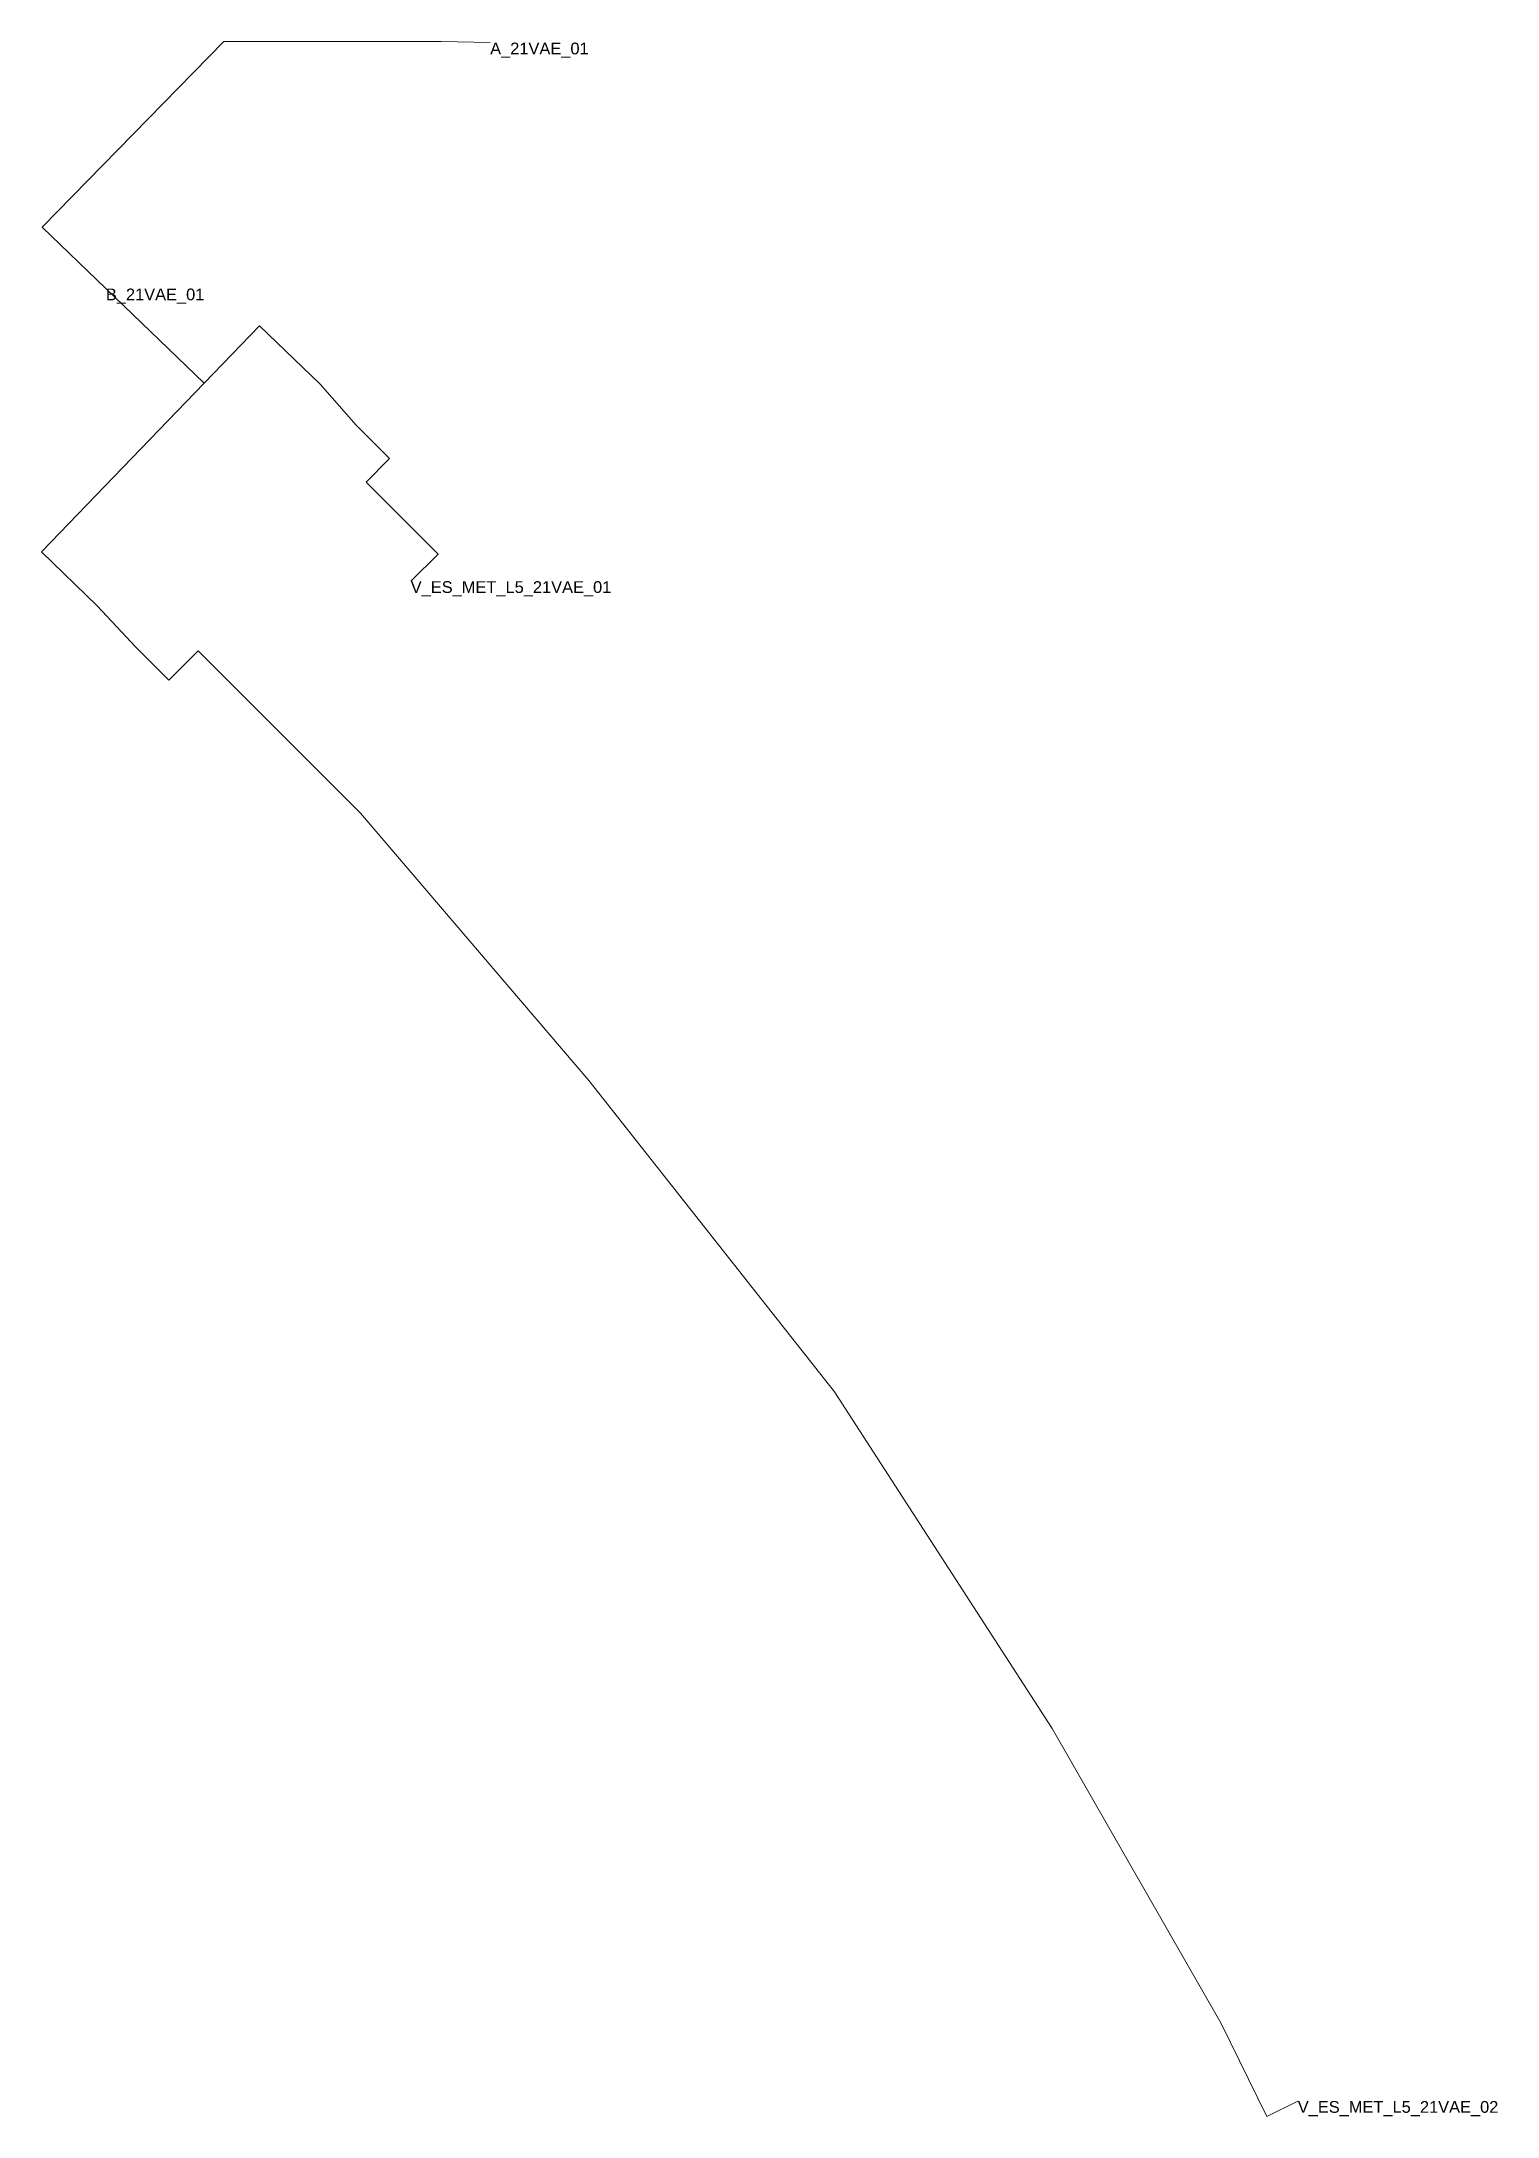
# Model space of a CAD drawing. Header units: metres. Extents: x 430990 to 431116, y 4586725 to 4586876.
# Drawn here: x 431023 to 431085, y 4586755 to 4586843.4 of the extents above; entities that cross this region are included whole.
import ezdxf

# ---------------------------------------------------------------- set-up
doc = ezdxf.new("R2010")
doc.units = ezdxf.units.M
doc.header["$MEASUREMENT"] = 0
for name, color, linetype, lineweight in [('01_A_AccesTren_t', 7, 'Continuous', 0), ('01_C_AccesExt_t', 7, 'Continuous', 0), ('01_I_Ascensor_l', 7, 'Continuous', 0), ('01_I_BarreraTarifaria_t', 7, 'Continuous', 0), ('01_I_Horitzontal_l', 7, 'Continuous', 0)]:
    doc.layers.add(name, color=color, linetype=linetype, lineweight=lineweight)
doc.styles.add('Style-Arial', font='arial.ttf')

msp = doc.modelspace()

# ---------------------------------------------------------------- texts
at = {"layer": '01_A_AccesTren_t', "char_height": 0.5, "attachment_point": 1, "line_spacing_factor": 1.2, "style": 'Style-Arial'}
for s, insert in [('V_ES_MET_L5_21VAE_01', (431038.737367, 4586820.384662, -20)), ('V_ES_MET_L5_21VAE_02', (431076.513124, 4586755.693093, -20))]:
    msp.add_mtext(s, dxfattribs=dict(at, insert=insert))
at = {"layer": '01_C_AccesExt_t', "insert": (431042.120306, 4586843.309318), "char_height": 0.5, "attachment_point": 1, "line_spacing_factor": 1.2, "style": 'Style-Arial'}
msp.add_mtext('A_21VAE_01', dxfattribs=at)
at = {"layer": '01_I_BarreraTarifaria_t', "insert": (431025.754637, 4586832.841358, -10), "char_height": 0.5, "attachment_point": 1, "line_spacing_factor": 1.2, "style": 'Style-Arial'}
msp.add_mtext('B_21VAE_01', dxfattribs=at)

# ---------------------------------------------------------------- blocks, each defined once
blk = doc.blocks.new('*U2')
for p, q in [((-62.983305, 75.831975, 0.00005), (-62.981305, 75.831975, 0.00005)), ((-62.983305, 75.831975, 0.00005), (-62.983305, 75.829975, 0.00005)), ((62.983355, 75.831975, 0.00005), (62.981355, 75.831975, 0.00005)), ((62.983355, 75.831975, 0.00005), (62.983355, 75.829975, 0.00005)), ((-62.983305, -75.831997, 0.00005), (-62.983305, -75.829997, 0.00005)), ((-62.983305, -75.831997, 0.00005), (-62.981305, -75.831997, 0.00005)), ((62.983355, -75.831997, 0.00005), (62.981355, -75.831997, 0.00005)), ((62.983355, -75.831997, 0.00005), (62.983355, -75.829997, 0.00005))]:
    blk.add_line(p, q)
at = {"elevation": 0.00005, "flags": 128}
blk.add_lwpolyline([(-62.983305, 75.831975), (62.983355, 75.831975), (62.983355, -75.831997), (-62.983305, -75.831997), (-62.983305, 75.831975)], dxfattribs=at)

# ---------------------------------------------------------------- linework, layer by layer
at = {"layer": '01_I_Ascensor_l'}
for p, q in [((431040.039804, 4586843.356334, -10), (431042.120306, 4586843.309318)), ((431034.878185, 4586828.76985, -10), (431036.415674, 4586827.031835, -20)), ((431025.386598, 4586819.337407, -10), (431027.033588, 4586817.572391, -20))]:
    msp.add_line(p, q, dxfattribs=at)
at = {"layer": '01_I_Horitzontal_l'}
msp.add_line((431025.754637, 4586832.841358, -10), (431029.936851, 4586828.807772, -10), dxfattribs=at)
at = {"layer": '01_I_Horitzontal_l', "flags": 128}
for points, elevation in [([(431040.039804, 4586843.356334), (431030.777671, 4586843.356334), (431023.045483, 4586835.454234), (431025.754637, 4586832.841358)], -10), ([(431029.936851, 4586828.807772), (431032.299207, 4586831.257175), (431034.878185, 4586828.76985)], -10), ([(431029.936851, 4586828.807772), (431023.01193, 4586821.627684), (431025.386598, 4586819.337407)], -10), ([(431036.415674, 4586827.031835), (431037.838497, 4586825.609983), (431036.832749, 4586824.603547), (431039.910444, 4586821.527952), (431038.737367, 4586820.384662)], -20), ([(431027.033588, 4586817.572391), (431028.432547, 4586816.173411), (431029.677947, 4586817.418791), (431036.592294, 4586810.50434), (431046.316984, 4586799.128621), (431056.777407, 4586785.874929), (431066.047198, 4586771.554928), (431073.255206, 4586758.988631), (431075.189952, 4586755.034764), (431076.513124, 4586755.693093)], -20)]:
    msp.add_lwpolyline(points, dxfattribs=dict(at, elevation=elevation))

# ---------------------------------------------------------------- block references
msp.add_blockref('*U2', (431052.7114, 4586800.41915, -20.00005))

msp.set_redraw_order([(e.dxf.handle, doc.entitydb.next_handle()) for e in msp.query("TEXT MTEXT ATTDEF DIMENSION ARC_DIMENSION")])  # texts and dimensions are drawn at this point

doc.saveas('drawing.dxf')
